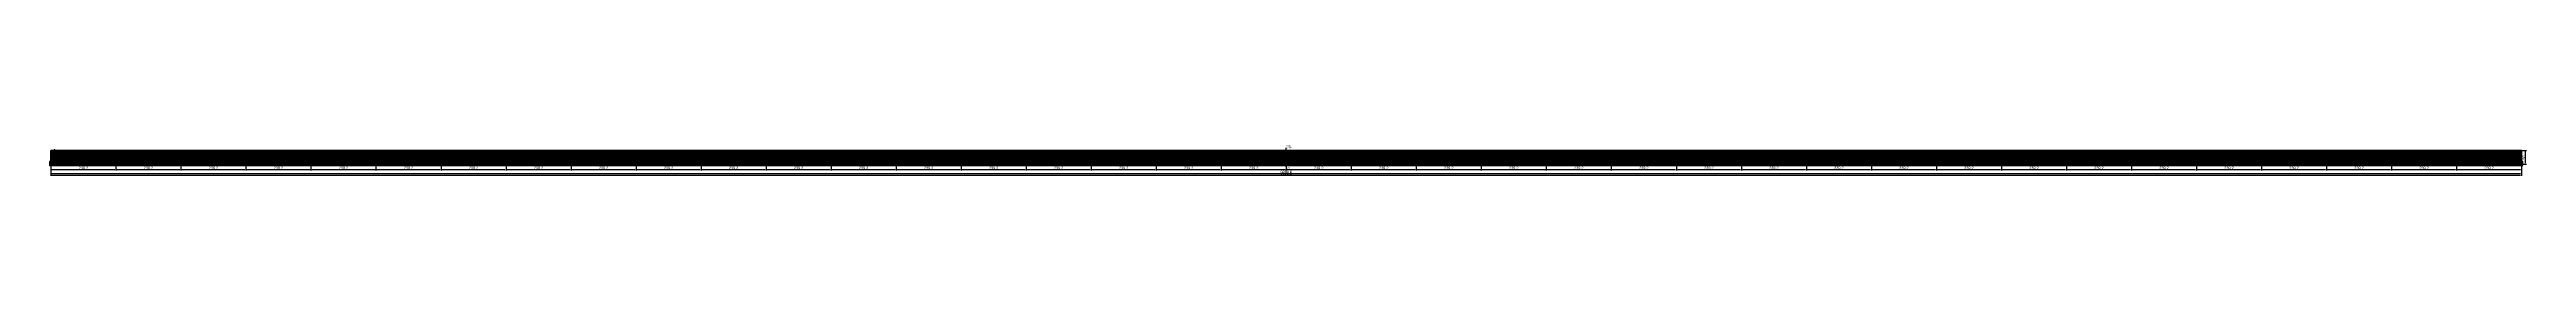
# Model space of a CAD drawing. Header units: metres. Extents: x 12791 to 21903, y 13116 to 13229.
import ezdxf

# ---------------------------------------------------------------- set-up
doc = ezdxf.new("R2010")
doc.units = ezdxf.units.M
for name, color, linetype in [('BARRA DE ANCORAGEM', 251, 'CONTINUOUS'), ('barrote', 251, 'CONTINUOUS'), ('CONCRETO', 251, 'CONTINUOUS'), ('COTA', 241, 'CONTINUOUS'), ('cotas', 4, 'CONTINUOUS'), ('Demarcação 1', 251, 'CONTINUOUS'), ('Demarcação 2', 254, 'CONTINUOUS'), ('Hachura', 251, 'CONTINUOUS'), ('HACHURA MADEIRAS', 1, 'CONTINUOUS'), ('Laje_Perimetro', 7, 'CONTINUOUS'), ('material do compensado', 7, 'CONTINUOUS'), ('NOMENCLATURA', 7, 'CONTINUOUS'), ('Painéis', 200, 'CONTINUOUS'), ('PONTALETE', 7, 'CONTINUOUS'), ('presilha', 1, 'CONTINUOUS'), ('Reaproveitamento', 251, 'CONTINUOUS'), ('SARR_3.5x7', 81, 'CONTINUOUS'), ('SCO-___-LAJ', 2, 'CONTINUOUS'), ('TENSOR', 3, 'CONTINUOUS'), ('texto', 7, 'CONTINUOUS'), ('Texto Qtd Sarr', 242, 'CONTINUOUS')]:
    doc.layers.add(name, color=color, linetype=linetype)
doc.styles.add('STR_STANDARD', font='arial.ttf')
doc.dimstyles.new('EZ DXF', dxfattribs={"dimtxt": 10, "dimasz": 3.5, "dimexe": 3, "dimexo": 1.5, "dimgap": 1, "dimtad": 1, "dimdec": 1, "dimdsep": 46, "dimcen": 2.5, "dimazin": 3, "dimtfac": 1, "dimtmove": 0, "dimatfit": 3})

msp = doc.modelspace()

# ---------------------------------------------------------------- hatches: boundary and pattern name
at = {"layer": 'Hachura'}
h = msp.add_hatch(color=3, dxfattribs=at)
h.dxf.hatch_style = 1
h.paths.add_polyline_path([(12795.5914, 13158.9905), (13034.7914, 13158.9905), (13034.7914, 13208.9905), (12795.5914, 13208.9905)])
h = msp.add_hatch(dxfattribs=at)
h.set_pattern_fill('ANSI31', scale=0.5)
h.paths.add_polyline_path([(12795.5914, 13158.9905), (13034.7914, 13158.9905), (13034.7914, 13208.9905), (12795.5914, 13208.9905)])
h = msp.add_hatch(color=3, dxfattribs=at)
h.dxf.hatch_style = 1
h.paths.add_polyline_path([(12795.5914, 13158.9905), (13034.7914, 13158.9905), (13034.7914, 13208.9905), (12795.5914, 13208.9905)])
h = msp.add_hatch(dxfattribs=at)
h.set_pattern_fill('ANSI31', scale=0.5)
h.paths.add_polyline_path([(12795.5914, 13158.9905), (13034.7914, 13158.9905), (13034.7914, 13208.9905), (12795.5914, 13208.9905)])
h = msp.add_hatch(color=3, dxfattribs=at)
h.dxf.hatch_style = 1
h.paths.add_polyline_path([(13034.7914, 13158.9905), (13273.9914, 13158.9905), (13273.9914, 13208.9905), (13034.7914, 13208.9905)])
h = msp.add_hatch(dxfattribs=at)
h.set_pattern_fill('ANSI31', scale=0.5)
h.paths.add_polyline_path([(13034.7914, 13158.9905), (13273.9914, 13158.9905), (13273.9914, 13208.9905), (13034.7914, 13208.9905)])
h = msp.add_hatch(color=3, dxfattribs=at)
h.dxf.hatch_style = 1
h.paths.add_polyline_path([(13034.7914, 13158.9905), (13273.9914, 13158.9905), (13273.9914, 13208.9905), (13034.7914, 13208.9905)])
h = msp.add_hatch(dxfattribs=at)
h.set_pattern_fill('ANSI31', scale=0.5)
h.paths.add_polyline_path([(13034.7914, 13158.9905), (13273.9914, 13158.9905), (13273.9914, 13208.9905), (13034.7914, 13208.9905)])
h = msp.add_hatch(color=3, dxfattribs=at)
h.dxf.hatch_style = 1
h.paths.add_polyline_path([(13273.9914, 13158.9905), (13513.1914, 13158.9905), (13513.1914, 13208.9905), (13273.9914, 13208.9905)])
h = msp.add_hatch(dxfattribs=at)
h.set_pattern_fill('ANSI31', scale=0.5)
h.paths.add_polyline_path([(13273.9914, 13158.9905), (13513.1914, 13158.9905), (13513.1914, 13208.9905), (13273.9914, 13208.9905)])
h = msp.add_hatch(color=3, dxfattribs=at)
h.dxf.hatch_style = 1
h.paths.add_polyline_path([(13273.9914, 13158.9905), (13513.1914, 13158.9905), (13513.1914, 13208.9905), (13273.9914, 13208.9905)])
h = msp.add_hatch(dxfattribs=at)
h.set_pattern_fill('ANSI31', scale=0.5)
h.paths.add_polyline_path([(13273.9914, 13158.9905), (13513.1914, 13158.9905), (13513.1914, 13208.9905), (13273.9914, 13208.9905)])
h = msp.add_hatch(color=3, dxfattribs=at)
h.dxf.hatch_style = 1
h.paths.add_polyline_path([(13513.1914, 13158.9905), (13752.3914, 13158.9905), (13752.3914, 13208.9905), (13513.1914, 13208.9905)])
h = msp.add_hatch(dxfattribs=at)
h.set_pattern_fill('ANSI31', scale=0.5)
h.paths.add_polyline_path([(13513.1914, 13158.9905), (13752.3914, 13158.9905), (13752.3914, 13208.9905), (13513.1914, 13208.9905)])
h = msp.add_hatch(color=3, dxfattribs=at)
h.dxf.hatch_style = 1
h.paths.add_polyline_path([(13513.1914, 13158.9905), (13752.3914, 13158.9905), (13752.3914, 13208.9905), (13513.1914, 13208.9905)])
h = msp.add_hatch(dxfattribs=at)
h.set_pattern_fill('ANSI31', scale=0.5)
h.paths.add_polyline_path([(13513.1914, 13158.9905), (13752.3914, 13158.9905), (13752.3914, 13208.9905), (13513.1914, 13208.9905)])
h = msp.add_hatch(color=3, dxfattribs=at)
h.dxf.hatch_style = 1
h.paths.add_polyline_path([(13752.3914, 13158.9905), (13991.5914, 13158.9905), (13991.5914, 13208.9905), (13752.3914, 13208.9905)])
h = msp.add_hatch(dxfattribs=at)
h.set_pattern_fill('ANSI31', scale=0.5)
h.paths.add_polyline_path([(13752.3914, 13158.9905), (13991.5914, 13158.9905), (13991.5914, 13208.9905), (13752.3914, 13208.9905)])
h = msp.add_hatch(color=3, dxfattribs=at)
h.dxf.hatch_style = 1
h.paths.add_polyline_path([(13752.3914, 13158.9905), (13991.5914, 13158.9905), (13991.5914, 13208.9905), (13752.3914, 13208.9905)])
h = msp.add_hatch(dxfattribs=at)
h.set_pattern_fill('ANSI31', scale=0.5)
h.paths.add_polyline_path([(13752.3914, 13158.9905), (13991.5914, 13158.9905), (13991.5914, 13208.9905), (13752.3914, 13208.9905)])
h = msp.add_hatch(color=3, dxfattribs=at)
h.dxf.hatch_style = 1
h.paths.add_polyline_path([(13991.5914, 13158.9905), (14230.7914, 13158.9905), (14230.7914, 13208.9905), (13991.5914, 13208.9905)])
h = msp.add_hatch(dxfattribs=at)
h.set_pattern_fill('ANSI31', scale=0.5)
h.paths.add_polyline_path([(13991.5914, 13158.9905), (14230.7914, 13158.9905), (14230.7914, 13208.9905), (13991.5914, 13208.9905)])
h = msp.add_hatch(color=3, dxfattribs=at)
h.dxf.hatch_style = 1
h.paths.add_polyline_path([(13991.5914, 13158.9905), (14230.7914, 13158.9905), (14230.7914, 13208.9905), (13991.5914, 13208.9905)])
h = msp.add_hatch(dxfattribs=at)
h.set_pattern_fill('ANSI31', scale=0.5)
h.paths.add_polyline_path([(13991.5914, 13158.9905), (14230.7914, 13158.9905), (14230.7914, 13208.9905), (13991.5914, 13208.9905)])
h = msp.add_hatch(color=3, dxfattribs=at)
h.dxf.hatch_style = 1
h.paths.add_polyline_path([(14230.7914, 13158.9905), (14469.9914, 13158.9905), (14469.9914, 13208.9905), (14230.7914, 13208.9905)])
h = msp.add_hatch(dxfattribs=at)
h.set_pattern_fill('ANSI31', scale=0.5)
h.paths.add_polyline_path([(14230.7914, 13158.9905), (14469.9914, 13158.9905), (14469.9914, 13208.9905), (14230.7914, 13208.9905)])
h = msp.add_hatch(color=3, dxfattribs=at)
h.dxf.hatch_style = 1
h.paths.add_polyline_path([(14230.7914, 13158.9905), (14469.9914, 13158.9905), (14469.9914, 13208.9905), (14230.7914, 13208.9905)])
h = msp.add_hatch(dxfattribs=at)
h.set_pattern_fill('ANSI31', scale=0.5)
h.paths.add_polyline_path([(14230.7914, 13158.9905), (14469.9914, 13158.9905), (14469.9914, 13208.9905), (14230.7914, 13208.9905)])
h = msp.add_hatch(color=3, dxfattribs=at)
h.dxf.hatch_style = 1
h.paths.add_polyline_path([(14469.9914, 13158.9905), (14709.1914, 13158.9905), (14709.1914, 13208.9905), (14469.9914, 13208.9905)])
h = msp.add_hatch(dxfattribs=at)
h.set_pattern_fill('ANSI31', scale=0.5)
h.paths.add_polyline_path([(14469.9914, 13158.9905), (14709.1914, 13158.9905), (14709.1914, 13208.9905), (14469.9914, 13208.9905)])
h = msp.add_hatch(color=3, dxfattribs=at)
h.dxf.hatch_style = 1
h.paths.add_polyline_path([(14469.9914, 13158.9905), (14709.1914, 13158.9905), (14709.1914, 13208.9905), (14469.9914, 13208.9905)])
h = msp.add_hatch(dxfattribs=at)
h.set_pattern_fill('ANSI31', scale=0.5)
h.paths.add_polyline_path([(14469.9914, 13158.9905), (14709.1914, 13158.9905), (14709.1914, 13208.9905), (14469.9914, 13208.9905)])
h = msp.add_hatch(color=3, dxfattribs=at)
h.dxf.hatch_style = 1
h.paths.add_polyline_path([(14709.1914, 13158.9905), (14948.3914, 13158.9905), (14948.3914, 13208.9905), (14709.1914, 13208.9905)])
h = msp.add_hatch(dxfattribs=at)
h.set_pattern_fill('ANSI31', scale=0.5)
h.paths.add_polyline_path([(14709.1914, 13158.9905), (14948.3914, 13158.9905), (14948.3914, 13208.9905), (14709.1914, 13208.9905)])
h = msp.add_hatch(color=3, dxfattribs=at)
h.dxf.hatch_style = 1
h.paths.add_polyline_path([(14709.1914, 13158.9905), (14948.3914, 13158.9905), (14948.3914, 13208.9905), (14709.1914, 13208.9905)])
h = msp.add_hatch(dxfattribs=at)
h.set_pattern_fill('ANSI31', scale=0.5)
h.paths.add_polyline_path([(14709.1914, 13158.9905), (14948.3914, 13158.9905), (14948.3914, 13208.9905), (14709.1914, 13208.9905)])
h = msp.add_hatch(color=3, dxfattribs=at)
h.dxf.hatch_style = 1
h.paths.add_polyline_path([(14948.3914, 13158.9905), (15187.5914, 13158.9905), (15187.5914, 13208.9905), (14948.3914, 13208.9905)])
h = msp.add_hatch(dxfattribs=at)
h.set_pattern_fill('ANSI31', scale=0.5)
h.paths.add_polyline_path([(14948.3914, 13158.9905), (15187.5914, 13158.9905), (15187.5914, 13208.9905), (14948.3914, 13208.9905)])
h = msp.add_hatch(color=3, dxfattribs=at)
h.dxf.hatch_style = 1
h.paths.add_polyline_path([(14948.3914, 13158.9905), (15187.5914, 13158.9905), (15187.5914, 13208.9905), (14948.3914, 13208.9905)])
h = msp.add_hatch(dxfattribs=at)
h.set_pattern_fill('ANSI31', scale=0.5)
h.paths.add_polyline_path([(14948.3914, 13158.9905), (15187.5914, 13158.9905), (15187.5914, 13208.9905), (14948.3914, 13208.9905)])
h = msp.add_hatch(color=3, dxfattribs=at)
h.dxf.hatch_style = 1
h.paths.add_polyline_path([(15187.5914, 13158.9905), (15426.7914, 13158.9905), (15426.7914, 13208.9905), (15187.5914, 13208.9905)])
h = msp.add_hatch(dxfattribs=at)
h.set_pattern_fill('ANSI31', scale=0.5)
h.paths.add_polyline_path([(15187.5914, 13158.9905), (15426.7914, 13158.9905), (15426.7914, 13208.9905), (15187.5914, 13208.9905)])
h = msp.add_hatch(color=3, dxfattribs=at)
h.dxf.hatch_style = 1
h.paths.add_polyline_path([(15187.5914, 13158.9905), (15426.7914, 13158.9905), (15426.7914, 13208.9905), (15187.5914, 13208.9905)])
h = msp.add_hatch(dxfattribs=at)
h.set_pattern_fill('ANSI31', scale=0.5)
h.paths.add_polyline_path([(15187.5914, 13158.9905), (15426.7914, 13158.9905), (15426.7914, 13208.9905), (15187.5914, 13208.9905)])
h = msp.add_hatch(color=3, dxfattribs=at)
h.dxf.hatch_style = 1
h.paths.add_polyline_path([(15426.7914, 13158.9905), (15665.9914, 13158.9905), (15665.9914, 13208.9905), (15426.7914, 13208.9905)])
h = msp.add_hatch(dxfattribs=at)
h.set_pattern_fill('ANSI31', scale=0.5)
h.paths.add_polyline_path([(15426.7914, 13158.9905), (15665.9914, 13158.9905), (15665.9914, 13208.9905), (15426.7914, 13208.9905)])
h = msp.add_hatch(color=3, dxfattribs=at)
h.dxf.hatch_style = 1
h.paths.add_polyline_path([(15426.7914, 13158.9905), (15665.9914, 13158.9905), (15665.9914, 13208.9905), (15426.7914, 13208.9905)])
h = msp.add_hatch(dxfattribs=at)
h.set_pattern_fill('ANSI31', scale=0.5)
h.paths.add_polyline_path([(15426.7914, 13158.9905), (15665.9914, 13158.9905), (15665.9914, 13208.9905), (15426.7914, 13208.9905)])
h = msp.add_hatch(color=3, dxfattribs=at)
h.dxf.hatch_style = 1
h.paths.add_polyline_path([(15665.9914, 13158.9905), (15905.1914, 13158.9905), (15905.1914, 13208.9905), (15665.9914, 13208.9905)])
h = msp.add_hatch(dxfattribs=at)
h.set_pattern_fill('ANSI31', scale=0.5)
h.paths.add_polyline_path([(15665.9914, 13158.9905), (15905.1914, 13158.9905), (15905.1914, 13208.9905), (15665.9914, 13208.9905)])
h = msp.add_hatch(color=3, dxfattribs=at)
h.dxf.hatch_style = 1
h.paths.add_polyline_path([(15665.9914, 13158.9905), (15905.1914, 13158.9905), (15905.1914, 13208.9905), (15665.9914, 13208.9905)])
h = msp.add_hatch(dxfattribs=at)
h.set_pattern_fill('ANSI31', scale=0.5)
h.paths.add_polyline_path([(15665.9914, 13158.9905), (15905.1914, 13158.9905), (15905.1914, 13208.9905), (15665.9914, 13208.9905)])
h = msp.add_hatch(color=3, dxfattribs=at)
h.dxf.hatch_style = 1
h.paths.add_polyline_path([(15905.1914, 13158.9905), (16144.3914, 13158.9905), (16144.3914, 13208.9905), (15905.1914, 13208.9905)])
h = msp.add_hatch(dxfattribs=at)
h.set_pattern_fill('ANSI31', scale=0.5)
h.paths.add_polyline_path([(15905.1914, 13158.9905), (16144.3914, 13158.9905), (16144.3914, 13208.9905), (15905.1914, 13208.9905)])
h = msp.add_hatch(color=3, dxfattribs=at)
h.dxf.hatch_style = 1
h.paths.add_polyline_path([(15905.1914, 13158.9905), (16144.3914, 13158.9905), (16144.3914, 13208.9905), (15905.1914, 13208.9905)])
h = msp.add_hatch(dxfattribs=at)
h.set_pattern_fill('ANSI31', scale=0.5)
h.paths.add_polyline_path([(15905.1914, 13158.9905), (16144.3914, 13158.9905), (16144.3914, 13208.9905), (15905.1914, 13208.9905)])
h = msp.add_hatch(color=3, dxfattribs=at)
h.dxf.hatch_style = 1
h.paths.add_polyline_path([(16144.3914, 13158.9905), (16383.5914, 13158.9905), (16383.5914, 13208.9905), (16144.3914, 13208.9905)])
h = msp.add_hatch(dxfattribs=at)
h.set_pattern_fill('ANSI31', scale=0.5)
h.paths.add_polyline_path([(16144.3914, 13158.9905), (16383.5914, 13158.9905), (16383.5914, 13208.9905), (16144.3914, 13208.9905)])
h = msp.add_hatch(color=3, dxfattribs=at)
h.dxf.hatch_style = 1
h.paths.add_polyline_path([(16144.3914, 13158.9905), (16383.5914, 13158.9905), (16383.5914, 13208.9905), (16144.3914, 13208.9905)])
h = msp.add_hatch(dxfattribs=at)
h.set_pattern_fill('ANSI31', scale=0.5)
h.paths.add_polyline_path([(16144.3914, 13158.9905), (16383.5914, 13158.9905), (16383.5914, 13208.9905), (16144.3914, 13208.9905)])
h = msp.add_hatch(color=3, dxfattribs=at)
h.dxf.hatch_style = 1
h.paths.add_polyline_path([(16383.5914, 13158.9905), (16622.7914, 13158.9905), (16622.7914, 13208.9905), (16383.5914, 13208.9905)])
h = msp.add_hatch(dxfattribs=at)
h.set_pattern_fill('ANSI31', scale=0.5)
h.paths.add_polyline_path([(16383.5914, 13158.9905), (16622.7914, 13158.9905), (16622.7914, 13208.9905), (16383.5914, 13208.9905)])
h = msp.add_hatch(color=3, dxfattribs=at)
h.dxf.hatch_style = 1
h.paths.add_polyline_path([(16383.5914, 13158.9905), (16622.7914, 13158.9905), (16622.7914, 13208.9905), (16383.5914, 13208.9905)])
h = msp.add_hatch(dxfattribs=at)
h.set_pattern_fill('ANSI31', scale=0.5)
h.paths.add_polyline_path([(16383.5914, 13158.9905), (16622.7914, 13158.9905), (16622.7914, 13208.9905), (16383.5914, 13208.9905)])
h = msp.add_hatch(color=3, dxfattribs=at)
h.dxf.hatch_style = 1
h.paths.add_polyline_path([(16622.7914, 13158.9905), (16861.9914, 13158.9905), (16861.9914, 13208.9905), (16622.7914, 13208.9905)])
h = msp.add_hatch(dxfattribs=at)
h.set_pattern_fill('ANSI31', scale=0.5)
h.paths.add_polyline_path([(16622.7914, 13158.9905), (16861.9914, 13158.9905), (16861.9914, 13208.9905), (16622.7914, 13208.9905)])
h = msp.add_hatch(color=3, dxfattribs=at)
h.dxf.hatch_style = 1
h.paths.add_polyline_path([(16622.7914, 13158.9905), (16861.9914, 13158.9905), (16861.9914, 13208.9905), (16622.7914, 13208.9905)])
h = msp.add_hatch(dxfattribs=at)
h.set_pattern_fill('ANSI31', scale=0.5)
h.paths.add_polyline_path([(16622.7914, 13158.9905), (16861.9914, 13158.9905), (16861.9914, 13208.9905), (16622.7914, 13208.9905)])
h = msp.add_hatch(color=3, dxfattribs=at)
h.dxf.hatch_style = 1
h.paths.add_polyline_path([(16861.9914, 13158.9905), (17101.1914, 13158.9905), (17101.1914, 13208.9905), (16861.9914, 13208.9905)])
h = msp.add_hatch(dxfattribs=at)
h.set_pattern_fill('ANSI31', scale=0.5)
h.paths.add_polyline_path([(16861.9914, 13158.9905), (17101.1914, 13158.9905), (17101.1914, 13208.9905), (16861.9914, 13208.9905)])
h = msp.add_hatch(color=3, dxfattribs=at)
h.dxf.hatch_style = 1
h.paths.add_polyline_path([(16861.9914, 13158.9905), (17101.1914, 13158.9905), (17101.1914, 13208.9905), (16861.9914, 13208.9905)])
h = msp.add_hatch(dxfattribs=at)
h.set_pattern_fill('ANSI31', scale=0.5)
h.paths.add_polyline_path([(16861.9914, 13158.9905), (17101.1914, 13158.9905), (17101.1914, 13208.9905), (16861.9914, 13208.9905)])
h = msp.add_hatch(color=3, dxfattribs=at)
h.dxf.hatch_style = 1
h.paths.add_polyline_path([(17101.1914, 13158.9905), (17340.3914, 13158.9905), (17340.3914, 13208.9905), (17101.1914, 13208.9905)])
h = msp.add_hatch(dxfattribs=at)
h.set_pattern_fill('ANSI31', scale=0.5)
h.paths.add_polyline_path([(17101.1914, 13158.9905), (17340.3914, 13158.9905), (17340.3914, 13208.9905), (17101.1914, 13208.9905)])
h = msp.add_hatch(color=3, dxfattribs=at)
h.dxf.hatch_style = 1
h.paths.add_polyline_path([(17101.1914, 13158.9905), (17340.3914, 13158.9905), (17340.3914, 13208.9905), (17101.1914, 13208.9905)])
h = msp.add_hatch(dxfattribs=at)
h.set_pattern_fill('ANSI31', scale=0.5)
h.paths.add_polyline_path([(17101.1914, 13158.9905), (17340.3914, 13158.9905), (17340.3914, 13208.9905), (17101.1914, 13208.9905)])
h = msp.add_hatch(color=3, dxfattribs=at)
h.dxf.hatch_style = 1
h.paths.add_polyline_path([(17340.3914, 13158.9905), (17579.5914, 13158.9905), (17579.5914, 13208.9905), (17340.3914, 13208.9905)])
h = msp.add_hatch(dxfattribs=at)
h.set_pattern_fill('ANSI31', scale=0.5)
h.paths.add_polyline_path([(17340.3914, 13158.9905), (17579.5914, 13158.9905), (17579.5914, 13208.9905), (17340.3914, 13208.9905)])
h = msp.add_hatch(color=3, dxfattribs=at)
h.dxf.hatch_style = 1
h.paths.add_polyline_path([(17340.3914, 13158.9905), (17579.5914, 13158.9905), (17579.5914, 13208.9905), (17340.3914, 13208.9905)])
h = msp.add_hatch(dxfattribs=at)
h.set_pattern_fill('ANSI31', scale=0.5)
h.paths.add_polyline_path([(17340.3914, 13158.9905), (17579.5914, 13158.9905), (17579.5914, 13208.9905), (17340.3914, 13208.9905)])
h = msp.add_hatch(color=3, dxfattribs=at)
h.dxf.hatch_style = 1
h.paths.add_polyline_path([(17579.5914, 13158.9905), (17818.7914, 13158.9905), (17818.7914, 13208.9905), (17579.5914, 13208.9905)])
h = msp.add_hatch(dxfattribs=at)
h.set_pattern_fill('ANSI31', scale=0.5)
h.paths.add_polyline_path([(17579.5914, 13158.9905), (17818.7914, 13158.9905), (17818.7914, 13208.9905), (17579.5914, 13208.9905)])
h = msp.add_hatch(color=3, dxfattribs=at)
h.dxf.hatch_style = 1
h.paths.add_polyline_path([(17579.5914, 13158.9905), (17818.7914, 13158.9905), (17818.7914, 13208.9905), (17579.5914, 13208.9905)])
h = msp.add_hatch(dxfattribs=at)
h.set_pattern_fill('ANSI31', scale=0.5)
h.paths.add_polyline_path([(17579.5914, 13158.9905), (17818.7914, 13158.9905), (17818.7914, 13208.9905), (17579.5914, 13208.9905)])
h = msp.add_hatch(color=3, dxfattribs=at)
h.dxf.hatch_style = 1
h.paths.add_polyline_path([(17818.7914, 13158.9905), (18057.9914, 13158.9905), (18057.9914, 13208.9905), (17818.7914, 13208.9905)])
h = msp.add_hatch(dxfattribs=at)
h.set_pattern_fill('ANSI31', scale=0.5)
h.paths.add_polyline_path([(17818.7914, 13158.9905), (18057.9914, 13158.9905), (18057.9914, 13208.9905), (17818.7914, 13208.9905)])
h = msp.add_hatch(color=3, dxfattribs=at)
h.dxf.hatch_style = 1
h.paths.add_polyline_path([(17818.7914, 13158.9905), (18057.9914, 13158.9905), (18057.9914, 13208.9905), (17818.7914, 13208.9905)])
h = msp.add_hatch(dxfattribs=at)
h.set_pattern_fill('ANSI31', scale=0.5)
h.paths.add_polyline_path([(17818.7914, 13158.9905), (18057.9914, 13158.9905), (18057.9914, 13208.9905), (17818.7914, 13208.9905)])
h = msp.add_hatch(color=3, dxfattribs=at)
h.dxf.hatch_style = 1
h.paths.add_polyline_path([(18057.9914, 13158.9905), (18297.1914, 13158.9905), (18297.1914, 13208.9905), (18057.9914, 13208.9905)])
h = msp.add_hatch(dxfattribs=at)
h.set_pattern_fill('ANSI31', scale=0.5)
h.paths.add_polyline_path([(18057.9914, 13158.9905), (18297.1914, 13158.9905), (18297.1914, 13208.9905), (18057.9914, 13208.9905)])
h = msp.add_hatch(color=3, dxfattribs=at)
h.dxf.hatch_style = 1
h.paths.add_polyline_path([(18057.9914, 13158.9905), (18297.1914, 13158.9905), (18297.1914, 13208.9905), (18057.9914, 13208.9905)])
h = msp.add_hatch(dxfattribs=at)
h.set_pattern_fill('ANSI31', scale=0.5)
h.paths.add_polyline_path([(18057.9914, 13158.9905), (18297.1914, 13158.9905), (18297.1914, 13208.9905), (18057.9914, 13208.9905)])
h = msp.add_hatch(color=3, dxfattribs=at)
h.dxf.hatch_style = 1
h.paths.add_polyline_path([(18297.1914, 13158.9905), (18536.3914, 13158.9905), (18536.3914, 13208.9905), (18297.1914, 13208.9905)])
h = msp.add_hatch(dxfattribs=at)
h.set_pattern_fill('ANSI31', scale=0.5)
h.paths.add_polyline_path([(18297.1914, 13158.9905), (18536.3914, 13158.9905), (18536.3914, 13208.9905), (18297.1914, 13208.9905)])
h = msp.add_hatch(color=3, dxfattribs=at)
h.dxf.hatch_style = 1
h.paths.add_polyline_path([(18297.1914, 13158.9905), (18536.3914, 13158.9905), (18536.3914, 13208.9905), (18297.1914, 13208.9905)])
h = msp.add_hatch(dxfattribs=at)
h.set_pattern_fill('ANSI31', scale=0.5)
h.paths.add_polyline_path([(18297.1914, 13158.9905), (18536.3914, 13158.9905), (18536.3914, 13208.9905), (18297.1914, 13208.9905)])
h = msp.add_hatch(color=3, dxfattribs=at)
h.dxf.hatch_style = 1
h.paths.add_polyline_path([(18536.3914, 13158.9905), (18775.5914, 13158.9905), (18775.5914, 13208.9905), (18536.3914, 13208.9905)])
h = msp.add_hatch(dxfattribs=at)
h.set_pattern_fill('ANSI31', scale=0.5)
h.paths.add_polyline_path([(18536.3914, 13158.9905), (18775.5914, 13158.9905), (18775.5914, 13208.9905), (18536.3914, 13208.9905)])
h = msp.add_hatch(color=3, dxfattribs=at)
h.dxf.hatch_style = 1
h.paths.add_polyline_path([(18536.3914, 13158.9905), (18775.5914, 13158.9905), (18775.5914, 13208.9905), (18536.3914, 13208.9905)])
h = msp.add_hatch(dxfattribs=at)
h.set_pattern_fill('ANSI31', scale=0.5)
h.paths.add_polyline_path([(18536.3914, 13158.9905), (18775.5914, 13158.9905), (18775.5914, 13208.9905), (18536.3914, 13208.9905)])
h = msp.add_hatch(color=3, dxfattribs=at)
h.dxf.hatch_style = 1
h.paths.add_polyline_path([(18775.5914, 13158.9905), (19014.7914, 13158.9905), (19014.7914, 13208.9905), (18775.5914, 13208.9905)])
h = msp.add_hatch(dxfattribs=at)
h.set_pattern_fill('ANSI31', scale=0.5)
h.paths.add_polyline_path([(18775.5914, 13158.9905), (19014.7914, 13158.9905), (19014.7914, 13208.9905), (18775.5914, 13208.9905)])
h = msp.add_hatch(color=3, dxfattribs=at)
h.dxf.hatch_style = 1
h.paths.add_polyline_path([(18775.5914, 13158.9905), (19014.7914, 13158.9905), (19014.7914, 13208.9905), (18775.5914, 13208.9905)])
h = msp.add_hatch(dxfattribs=at)
h.set_pattern_fill('ANSI31', scale=0.5)
h.paths.add_polyline_path([(18775.5914, 13158.9905), (19014.7914, 13158.9905), (19014.7914, 13208.9905), (18775.5914, 13208.9905)])
h = msp.add_hatch(color=3, dxfattribs=at)
h.dxf.hatch_style = 1
h.paths.add_polyline_path([(19014.7914, 13158.9905), (19253.9914, 13158.9905), (19253.9914, 13208.9905), (19014.7914, 13208.9905)])
h = msp.add_hatch(dxfattribs=at)
h.set_pattern_fill('ANSI31', scale=0.5)
h.paths.add_polyline_path([(19014.7914, 13158.9905), (19253.9914, 13158.9905), (19253.9914, 13208.9905), (19014.7914, 13208.9905)])
h = msp.add_hatch(color=3, dxfattribs=at)
h.dxf.hatch_style = 1
h.paths.add_polyline_path([(19014.7914, 13158.9905), (19253.9914, 13158.9905), (19253.9914, 13208.9905), (19014.7914, 13208.9905)])
h = msp.add_hatch(dxfattribs=at)
h.set_pattern_fill('ANSI31', scale=0.5)
h.paths.add_polyline_path([(19014.7914, 13158.9905), (19253.9914, 13158.9905), (19253.9914, 13208.9905), (19014.7914, 13208.9905)])
h = msp.add_hatch(color=3, dxfattribs=at)
h.dxf.hatch_style = 1
h.paths.add_polyline_path([(19253.9914, 13158.9905), (19493.1914, 13158.9905), (19493.1914, 13208.9905), (19253.9914, 13208.9905)])
h = msp.add_hatch(dxfattribs=at)
h.set_pattern_fill('ANSI31', scale=0.5)
h.paths.add_polyline_path([(19253.9914, 13158.9905), (19493.1914, 13158.9905), (19493.1914, 13208.9905), (19253.9914, 13208.9905)])
h = msp.add_hatch(color=3, dxfattribs=at)
h.dxf.hatch_style = 1
h.paths.add_polyline_path([(19253.9914, 13158.9905), (19493.1914, 13158.9905), (19493.1914, 13208.9905), (19253.9914, 13208.9905)])
h = msp.add_hatch(dxfattribs=at)
h.set_pattern_fill('ANSI31', scale=0.5)
h.paths.add_polyline_path([(19253.9914, 13158.9905), (19493.1914, 13158.9905), (19493.1914, 13208.9905), (19253.9914, 13208.9905)])
h = msp.add_hatch(color=3, dxfattribs=at)
h.dxf.hatch_style = 1
h.paths.add_polyline_path([(19493.1914, 13158.9905), (19732.3914, 13158.9905), (19732.3914, 13208.9905), (19493.1914, 13208.9905)])
h = msp.add_hatch(dxfattribs=at)
h.set_pattern_fill('ANSI31', scale=0.5)
h.paths.add_polyline_path([(19493.1914, 13158.9905), (19732.3914, 13158.9905), (19732.3914, 13208.9905), (19493.1914, 13208.9905)])
h = msp.add_hatch(color=3, dxfattribs=at)
h.dxf.hatch_style = 1
h.paths.add_polyline_path([(19493.1914, 13158.9905), (19732.3914, 13158.9905), (19732.3914, 13208.9905), (19493.1914, 13208.9905)])
h = msp.add_hatch(dxfattribs=at)
h.set_pattern_fill('ANSI31', scale=0.5)
h.paths.add_polyline_path([(19493.1914, 13158.9905), (19732.3914, 13158.9905), (19732.3914, 13208.9905), (19493.1914, 13208.9905)])
h = msp.add_hatch(color=3, dxfattribs=at)
h.dxf.hatch_style = 1
h.paths.add_polyline_path([(19732.3914, 13158.9905), (19971.5914, 13158.9905), (19971.5914, 13208.9905), (19732.3914, 13208.9905)])
h = msp.add_hatch(dxfattribs=at)
h.set_pattern_fill('ANSI31', scale=0.5)
h.paths.add_polyline_path([(19732.3914, 13158.9905), (19971.5914, 13158.9905), (19971.5914, 13208.9905), (19732.3914, 13208.9905)])
h = msp.add_hatch(color=3, dxfattribs=at)
h.dxf.hatch_style = 1
h.paths.add_polyline_path([(19732.3914, 13158.9905), (19971.5914, 13158.9905), (19971.5914, 13208.9905), (19732.3914, 13208.9905)])
h = msp.add_hatch(dxfattribs=at)
h.set_pattern_fill('ANSI31', scale=0.5)
h.paths.add_polyline_path([(19732.3914, 13158.9905), (19971.5914, 13158.9905), (19971.5914, 13208.9905), (19732.3914, 13208.9905)])
h = msp.add_hatch(color=3, dxfattribs=at)
h.dxf.hatch_style = 1
h.paths.add_polyline_path([(19971.5914, 13158.9905), (20210.7914, 13158.9905), (20210.7914, 13208.9905), (19971.5914, 13208.9905)])
h = msp.add_hatch(dxfattribs=at)
h.set_pattern_fill('ANSI31', scale=0.5)
h.paths.add_polyline_path([(19971.5914, 13158.9905), (20210.7914, 13158.9905), (20210.7914, 13208.9905), (19971.5914, 13208.9905)])
h = msp.add_hatch(color=3, dxfattribs=at)
h.dxf.hatch_style = 1
h.paths.add_polyline_path([(19971.5914, 13158.9905), (20210.7914, 13158.9905), (20210.7914, 13208.9905), (19971.5914, 13208.9905)])
h = msp.add_hatch(dxfattribs=at)
h.set_pattern_fill('ANSI31', scale=0.5)
h.paths.add_polyline_path([(19971.5914, 13158.9905), (20210.7914, 13158.9905), (20210.7914, 13208.9905), (19971.5914, 13208.9905)])
h = msp.add_hatch(color=3, dxfattribs=at)
h.dxf.hatch_style = 1
h.paths.add_polyline_path([(20210.7914, 13158.9905), (20449.9914, 13158.9905), (20449.9914, 13208.9905), (20210.7914, 13208.9905)])
h = msp.add_hatch(dxfattribs=at)
h.set_pattern_fill('ANSI31', scale=0.5)
h.paths.add_polyline_path([(20210.7914, 13158.9905), (20449.9914, 13158.9905), (20449.9914, 13208.9905), (20210.7914, 13208.9905)])
h = msp.add_hatch(color=3, dxfattribs=at)
h.dxf.hatch_style = 1
h.paths.add_polyline_path([(20210.7914, 13158.9905), (20449.9914, 13158.9905), (20449.9914, 13208.9905), (20210.7914, 13208.9905)])
h = msp.add_hatch(dxfattribs=at)
h.set_pattern_fill('ANSI31', scale=0.5)
h.paths.add_polyline_path([(20210.7914, 13158.9905), (20449.9914, 13158.9905), (20449.9914, 13208.9905), (20210.7914, 13208.9905)])
h = msp.add_hatch(color=3, dxfattribs=at)
h.dxf.hatch_style = 1
h.paths.add_polyline_path([(20449.9914, 13158.9905), (20689.1914, 13158.9905), (20689.1914, 13208.9905), (20449.9914, 13208.9905)])
h = msp.add_hatch(dxfattribs=at)
h.set_pattern_fill('ANSI31', scale=0.5)
h.paths.add_polyline_path([(20449.9914, 13158.9905), (20689.1914, 13158.9905), (20689.1914, 13208.9905), (20449.9914, 13208.9905)])
h = msp.add_hatch(color=3, dxfattribs=at)
h.dxf.hatch_style = 1
h.paths.add_polyline_path([(20449.9914, 13158.9905), (20689.1914, 13158.9905), (20689.1914, 13208.9905), (20449.9914, 13208.9905)])
h = msp.add_hatch(dxfattribs=at)
h.set_pattern_fill('ANSI31', scale=0.5)
h.paths.add_polyline_path([(20449.9914, 13158.9905), (20689.1914, 13158.9905), (20689.1914, 13208.9905), (20449.9914, 13208.9905)])
h = msp.add_hatch(color=3, dxfattribs=at)
h.dxf.hatch_style = 1
h.paths.add_polyline_path([(20689.1914, 13158.9905), (20928.3914, 13158.9905), (20928.3914, 13208.9905), (20689.1914, 13208.9905)])
h = msp.add_hatch(dxfattribs=at)
h.set_pattern_fill('ANSI31', scale=0.5)
h.paths.add_polyline_path([(20689.1914, 13158.9905), (20928.3914, 13158.9905), (20928.3914, 13208.9905), (20689.1914, 13208.9905)])
h = msp.add_hatch(color=3, dxfattribs=at)
h.dxf.hatch_style = 1
h.paths.add_polyline_path([(20689.1914, 13158.9905), (20928.3914, 13158.9905), (20928.3914, 13208.9905), (20689.1914, 13208.9905)])
h = msp.add_hatch(dxfattribs=at)
h.set_pattern_fill('ANSI31', scale=0.5)
h.paths.add_polyline_path([(20689.1914, 13158.9905), (20928.3914, 13158.9905), (20928.3914, 13208.9905), (20689.1914, 13208.9905)])
h = msp.add_hatch(color=3, dxfattribs=at)
h.dxf.hatch_style = 1
h.paths.add_polyline_path([(20928.3914, 13158.9905), (21167.5914, 13158.9905), (21167.5914, 13208.9905), (20928.3914, 13208.9905)])
h = msp.add_hatch(dxfattribs=at)
h.set_pattern_fill('ANSI31', scale=0.5)
h.paths.add_polyline_path([(20928.3914, 13158.9905), (21167.5914, 13158.9905), (21167.5914, 13208.9905), (20928.3914, 13208.9905)])
h = msp.add_hatch(color=3, dxfattribs=at)
h.dxf.hatch_style = 1
h.paths.add_polyline_path([(20928.3914, 13158.9905), (21167.5914, 13158.9905), (21167.5914, 13208.9905), (20928.3914, 13208.9905)])
h = msp.add_hatch(dxfattribs=at)
h.set_pattern_fill('ANSI31', scale=0.5)
h.paths.add_polyline_path([(20928.3914, 13158.9905), (21167.5914, 13158.9905), (21167.5914, 13208.9905), (20928.3914, 13208.9905)])
h = msp.add_hatch(color=3, dxfattribs=at)
h.dxf.hatch_style = 1
h.paths.add_polyline_path([(21167.5914, 13158.9905), (21406.7914, 13158.9905), (21406.7914, 13208.9905), (21167.5914, 13208.9905)])
h = msp.add_hatch(dxfattribs=at)
h.set_pattern_fill('ANSI31', scale=0.5)
h.paths.add_polyline_path([(21167.5914, 13158.9905), (21406.7914, 13158.9905), (21406.7914, 13208.9905), (21167.5914, 13208.9905)])
h = msp.add_hatch(color=3, dxfattribs=at)
h.dxf.hatch_style = 1
h.paths.add_polyline_path([(21167.5914, 13158.9905), (21406.7914, 13158.9905), (21406.7914, 13208.9905), (21167.5914, 13208.9905)])
h = msp.add_hatch(dxfattribs=at)
h.set_pattern_fill('ANSI31', scale=0.5)
h.paths.add_polyline_path([(21167.5914, 13158.9905), (21406.7914, 13158.9905), (21406.7914, 13208.9905), (21167.5914, 13208.9905)])
h = msp.add_hatch(color=3, dxfattribs=at)
h.dxf.hatch_style = 1
h.paths.add_polyline_path([(21406.7914, 13158.9905), (21645.9914, 13158.9905), (21645.9914, 13208.9905), (21406.7914, 13208.9905)])
h = msp.add_hatch(dxfattribs=at)
h.set_pattern_fill('ANSI31', scale=0.5)
h.paths.add_polyline_path([(21406.7914, 13158.9905), (21645.9914, 13158.9905), (21645.9914, 13208.9905), (21406.7914, 13208.9905)])
h = msp.add_hatch(color=3, dxfattribs=at)
h.dxf.hatch_style = 1
h.paths.add_polyline_path([(21406.7914, 13158.9905), (21645.9914, 13158.9905), (21645.9914, 13208.9905), (21406.7914, 13208.9905)])
h = msp.add_hatch(dxfattribs=at)
h.set_pattern_fill('ANSI31', scale=0.5)
h.paths.add_polyline_path([(21406.7914, 13158.9905), (21645.9914, 13158.9905), (21645.9914, 13208.9905), (21406.7914, 13208.9905)])
h = msp.add_hatch(color=3, dxfattribs=at)
h.dxf.hatch_style = 1
h.paths.add_polyline_path([(21645.9914, 13158.9905), (21885.1914, 13158.9905), (21885.1914, 13208.9905), (21645.9914, 13208.9905)])
h = msp.add_hatch(dxfattribs=at)
h.set_pattern_fill('ANSI31', scale=0.5)
h.paths.add_polyline_path([(21645.9914, 13158.9905), (21885.1914, 13158.9905), (21885.1914, 13208.9905), (21645.9914, 13208.9905)])
h = msp.add_hatch(color=3, dxfattribs=at)
h.dxf.hatch_style = 1
h.paths.add_polyline_path([(21645.9914, 13158.9905), (21885.1914, 13158.9905), (21885.1914, 13208.9905), (21645.9914, 13208.9905)])
h = msp.add_hatch(dxfattribs=at)
h.set_pattern_fill('ANSI31', scale=0.5)
h.paths.add_polyline_path([(21645.9914, 13158.9905), (21885.1914, 13158.9905), (21885.1914, 13208.9905), (21645.9914, 13208.9905)])
at = {"layer": 'HACHURA MADEIRAS'}
h = msp.add_hatch(dxfattribs=at)
h.set_pattern_fill('ANSI31', scale=2)
h.paths.add_polyline_path([(12797.5914, 13160.9905), (12807.5914, 13160.9905), (12807.5914, 13170.9905), (12797.5914, 13170.9905)])
h = msp.add_hatch(dxfattribs=at)
h.set_pattern_fill('ANSI31', scale=2)
h.paths.add_polyline_path([(12797.5914, 13160.9905), (12807.5914, 13160.9905), (12807.5914, 13170.9905), (12797.5914, 13170.9905)])
at = {"layer": 'material do compensado'}
h = msp.add_hatch(dxfattribs=at)
h.set_pattern_fill('ANSI37', scale=2)
h.paths.add_polyline_path([(12808.5914, 13160.9905), (12817.5914, 13160.9905), (12817.5914, 13168.9905), (12808.5914, 13168.9905)])
h = msp.add_hatch(dxfattribs=at)
h.set_pattern_fill('ANSI37', scale=2)
h.paths.add_polyline_path([(12808.5914, 13160.9905), (12817.5914, 13160.9905), (12817.5914, 13168.9905), (12808.5914, 13168.9905)])
at = {"layer": 'Reaproveitamento'}
h = msp.add_hatch(dxfattribs=at)
h.set_pattern_fill('SOLID')
h.paths.add_polyline_path([(17340.3914, 13188.9905), (17350.3914, 13188.9905), (17350.3914, 13198.9905), (17340.3914, 13198.9905)])
h = msp.add_hatch(dxfattribs=at)
h.set_pattern_fill('SOLID')
h.paths.add_polyline_path([(17340.3914, 13188.9905), (17350.3914, 13188.9905), (17350.3914, 13198.9905), (17340.3914, 13198.9905)])

# ---------------------------------------------------------------- linework, layer by layer
at = {"layer": 'BARRA DE ANCORAGEM'}
msp.add_line((12800.5914, 13203.9905), (12810.5914, 13213.9905), dxfattribs=at)
msp.add_line((12800.5914, 13203.9905), (12810.5914, 13213.9905), dxfattribs=at)
at = {"layer": 'barrote'}
msp.add_line((12800.5914, 13171.4905), (21880.1914, 13171.4905), dxfattribs=at)
msp.add_line((12800.5914, 13171.4905), (21880.1914, 13171.4905), dxfattribs=at)
at = {"layer": 'CONCRETO'}
msp.add_solid([(17337.3914, 13160.9905), (17343.3914, 13160.9905), (17337.3914, 13156.9905), (17343.3914, 13156.9905)], dxfattribs=at)
msp.add_solid([(17337.3914, 13160.9905), (17343.3914, 13160.9905), (17337.3914, 13156.9905), (17343.3914, 13156.9905)], dxfattribs=at)
at = {"layer": 'Demarcação 1'}
msp.add_line((12795.5914, 13183.9905), (21885.1914, 13183.9905), dxfattribs=at)
msp.add_line((12795.5914, 13183.9905), (21885.1914, 13183.9905), dxfattribs=at)
at = {"layer": 'Demarcação 2'}
msp.add_line((15067.9914, 13158.9905), (15067.9914, 13208.9905), dxfattribs=at)
msp.add_line((15067.9914, 13158.9905), (15067.9914, 13208.9905), dxfattribs=at)
at = {"layer": 'Laje_Perimetro'}
msp.add_lwpolyline([(12790.5914, 13153.9905), (21890.1914, 13153.9905), (21890.1914, 13168.9905), (12790.5914, 13168.9905)], close=True, dxfattribs=at)
msp.add_lwpolyline([(12790.5914, 13153.9905), (21890.1914, 13153.9905), (21890.1914, 13168.9905), (12790.5914, 13168.9905)], close=True, dxfattribs=at)
at = {"layer": 'Painéis'}
for points in [[(12795.5914, 13158.9905), (12795.5914, 13208.9905)], [(12795.5914, 13158.9905), (13034.7914, 13158.9905), (13034.7914, 13208.9905), (12795.5914, 13208.9905)], [(12795.5914, 13208.9905), (21885.1914, 13208.9905)], [(12795.5914, 13158.9905), (12795.5914, 13208.9905)], [(12795.5914, 13158.9905), (13034.7914, 13158.9905), (13034.7914, 13208.9905), (12795.5914, 13208.9905)], [(12795.5914, 13208.9905), (21885.1914, 13208.9905)], [(12795.5914, 13158.9905), (21885.1914, 13158.9905)], [(12795.5914, 13158.9905), (21885.1914, 13158.9905)], [(13034.7914, 13158.9905), (13034.7914, 13208.9905)], [(13034.7914, 13158.9905), (13273.9914, 13158.9905), (13273.9914, 13208.9905), (13034.7914, 13208.9905)], [(13034.7914, 13158.9905), (13034.7914, 13208.9905)], [(13034.7914, 13158.9905), (13273.9914, 13158.9905), (13273.9914, 13208.9905), (13034.7914, 13208.9905)], [(13273.9914, 13158.9905), (13273.9914, 13208.9905)], [(13273.9914, 13158.9905), (13513.1914, 13158.9905), (13513.1914, 13208.9905), (13273.9914, 13208.9905)], [(13273.9914, 13158.9905), (13273.9914, 13208.9905)], [(13273.9914, 13158.9905), (13513.1914, 13158.9905), (13513.1914, 13208.9905), (13273.9914, 13208.9905)], [(13513.1914, 13158.9905), (13513.1914, 13208.9905)], [(13513.1914, 13158.9905), (13752.3914, 13158.9905), (13752.3914, 13208.9905), (13513.1914, 13208.9905)], [(13513.1914, 13158.9905), (13513.1914, 13208.9905)], [(13513.1914, 13158.9905), (13752.3914, 13158.9905), (13752.3914, 13208.9905), (13513.1914, 13208.9905)], [(13752.3914, 13158.9905), (13752.3914, 13208.9905)], [(13752.3914, 13158.9905), (13991.5914, 13158.9905), (13991.5914, 13208.9905), (13752.3914, 13208.9905)], [(13752.3914, 13158.9905), (13752.3914, 13208.9905)], [(13752.3914, 13158.9905), (13991.5914, 13158.9905), (13991.5914, 13208.9905), (13752.3914, 13208.9905)], [(13991.5914, 13158.9905), (13991.5914, 13208.9905)], [(13991.5914, 13158.9905), (14230.7914, 13158.9905), (14230.7914, 13208.9905), (13991.5914, 13208.9905)], [(13991.5914, 13158.9905), (13991.5914, 13208.9905)], [(13991.5914, 13158.9905), (14230.7914, 13158.9905), (14230.7914, 13208.9905), (13991.5914, 13208.9905)], [(14230.7914, 13158.9905), (14230.7914, 13208.9905)], [(14230.7914, 13158.9905), (14469.9914, 13158.9905), (14469.9914, 13208.9905), (14230.7914, 13208.9905)], [(14230.7914, 13158.9905), (14230.7914, 13208.9905)], [(14230.7914, 13158.9905), (14469.9914, 13158.9905), (14469.9914, 13208.9905), (14230.7914, 13208.9905)], [(14469.9914, 13158.9905), (14469.9914, 13208.9905)], [(14469.9914, 13158.9905), (14709.1914, 13158.9905), (14709.1914, 13208.9905), (14469.9914, 13208.9905)], [(14469.9914, 13158.9905), (14469.9914, 13208.9905)], [(14469.9914, 13158.9905), (14709.1914, 13158.9905), (14709.1914, 13208.9905), (14469.9914, 13208.9905)], [(14709.1914, 13158.9905), (14709.1914, 13208.9905)], [(14709.1914, 13158.9905), (14948.3914, 13158.9905), (14948.3914, 13208.9905), (14709.1914, 13208.9905)], [(14709.1914, 13158.9905), (14709.1914, 13208.9905)], [(14709.1914, 13158.9905), (14948.3914, 13158.9905), (14948.3914, 13208.9905), (14709.1914, 13208.9905)], [(14948.3914, 13158.9905), (14948.3914, 13208.9905)], [(14948.3914, 13158.9905), (15187.5914, 13158.9905), (15187.5914, 13208.9905), (14948.3914, 13208.9905)], [(14948.3914, 13158.9905), (14948.3914, 13208.9905)], [(14948.3914, 13158.9905), (15187.5914, 13158.9905), (15187.5914, 13208.9905), (14948.3914, 13208.9905)], [(15187.5914, 13158.9905), (15187.5914, 13208.9905)], [(15187.5914, 13158.9905), (15426.7914, 13158.9905), (15426.7914, 13208.9905), (15187.5914, 13208.9905)], [(15187.5914, 13158.9905), (15187.5914, 13208.9905)], [(15187.5914, 13158.9905), (15426.7914, 13158.9905), (15426.7914, 13208.9905), (15187.5914, 13208.9905)], [(15426.7914, 13158.9905), (15426.7914, 13208.9905)], [(15426.7914, 13158.9905), (15665.9914, 13158.9905), (15665.9914, 13208.9905), (15426.7914, 13208.9905)], [(15426.7914, 13158.9905), (15426.7914, 13208.9905)], [(15426.7914, 13158.9905), (15665.9914, 13158.9905), (15665.9914, 13208.9905), (15426.7914, 13208.9905)], [(15665.9914, 13158.9905), (15665.9914, 13208.9905)], [(15665.9914, 13158.9905), (15905.1914, 13158.9905), (15905.1914, 13208.9905), (15665.9914, 13208.9905)], [(15665.9914, 13158.9905), (15665.9914, 13208.9905)], [(15665.9914, 13158.9905), (15905.1914, 13158.9905), (15905.1914, 13208.9905), (15665.9914, 13208.9905)], [(15905.1914, 13158.9905), (15905.1914, 13208.9905)], [(15905.1914, 13158.9905), (16144.3914, 13158.9905), (16144.3914, 13208.9905), (15905.1914, 13208.9905)], [(15905.1914, 13158.9905), (15905.1914, 13208.9905)], [(15905.1914, 13158.9905), (16144.3914, 13158.9905), (16144.3914, 13208.9905), (15905.1914, 13208.9905)], [(16144.3914, 13158.9905), (16144.3914, 13208.9905)], [(16144.3914, 13158.9905), (16383.5914, 13158.9905), (16383.5914, 13208.9905), (16144.3914, 13208.9905)], [(16144.3914, 13158.9905), (16144.3914, 13208.9905)], [(16144.3914, 13158.9905), (16383.5914, 13158.9905), (16383.5914, 13208.9905), (16144.3914, 13208.9905)], [(16383.5914, 13158.9905), (16383.5914, 13208.9905)], [(16383.5914, 13158.9905), (16622.7914, 13158.9905), (16622.7914, 13208.9905), (16383.5914, 13208.9905)], [(16383.5914, 13158.9905), (16383.5914, 13208.9905)], [(16383.5914, 13158.9905), (16622.7914, 13158.9905), (16622.7914, 13208.9905), (16383.5914, 13208.9905)], [(16622.7914, 13158.9905), (16622.7914, 13208.9905)], [(16622.7914, 13158.9905), (16861.9914, 13158.9905), (16861.9914, 13208.9905), (16622.7914, 13208.9905)], [(16622.7914, 13158.9905), (16622.7914, 13208.9905)], [(16622.7914, 13158.9905), (16861.9914, 13158.9905), (16861.9914, 13208.9905), (16622.7914, 13208.9905)], [(16861.9914, 13158.9905), (16861.9914, 13208.9905)], [(16861.9914, 13158.9905), (17101.1914, 13158.9905), (17101.1914, 13208.9905), (16861.9914, 13208.9905)], [(16861.9914, 13158.9905), (16861.9914, 13208.9905)], [(16861.9914, 13158.9905), (17101.1914, 13158.9905), (17101.1914, 13208.9905), (16861.9914, 13208.9905)], [(17101.1914, 13158.9905), (17101.1914, 13208.9905)], [(17101.1914, 13158.9905), (17340.3914, 13158.9905), (17340.3914, 13208.9905), (17101.1914, 13208.9905)], [(17101.1914, 13158.9905), (17101.1914, 13208.9905)], [(17101.1914, 13158.9905), (17340.3914, 13158.9905), (17340.3914, 13208.9905), (17101.1914, 13208.9905)], [(17340.3914, 13158.9905), (17340.3914, 13208.9905)], [(17340.3914, 13158.9905), (17579.5914, 13158.9905), (17579.5914, 13208.9905), (17340.3914, 13208.9905)], [(17340.3914, 13158.9905), (17340.3914, 13208.9905)], [(17340.3914, 13158.9905), (17579.5914, 13158.9905), (17579.5914, 13208.9905), (17340.3914, 13208.9905)], [(17579.5914, 13158.9905), (17579.5914, 13208.9905)], [(17579.5914, 13158.9905), (17818.7914, 13158.9905), (17818.7914, 13208.9905), (17579.5914, 13208.9905)], [(17579.5914, 13158.9905), (17579.5914, 13208.9905)], [(17579.5914, 13158.9905), (17818.7914, 13158.9905), (17818.7914, 13208.9905), (17579.5914, 13208.9905)], [(17818.7914, 13158.9905), (17818.7914, 13208.9905)], [(17818.7914, 13158.9905), (18057.9914, 13158.9905), (18057.9914, 13208.9905), (17818.7914, 13208.9905)], [(17818.7914, 13158.9905), (17818.7914, 13208.9905)], [(17818.7914, 13158.9905), (18057.9914, 13158.9905), (18057.9914, 13208.9905), (17818.7914, 13208.9905)], [(18057.9914, 13158.9905), (18057.9914, 13208.9905)], [(18057.9914, 13158.9905), (18297.1914, 13158.9905), (18297.1914, 13208.9905), (18057.9914, 13208.9905)], [(18057.9914, 13158.9905), (18057.9914, 13208.9905)], [(18057.9914, 13158.9905), (18297.1914, 13158.9905), (18297.1914, 13208.9905), (18057.9914, 13208.9905)], [(18297.1914, 13158.9905), (18297.1914, 13208.9905)], [(18297.1914, 13158.9905), (18536.3914, 13158.9905), (18536.3914, 13208.9905), (18297.1914, 13208.9905)], [(18297.1914, 13158.9905), (18297.1914, 13208.9905)], [(18297.1914, 13158.9905), (18536.3914, 13158.9905), (18536.3914, 13208.9905), (18297.1914, 13208.9905)], [(18536.3914, 13158.9905), (18536.3914, 13208.9905)], [(18536.3914, 13158.9905), (18775.5914, 13158.9905), (18775.5914, 13208.9905), (18536.3914, 13208.9905)], [(18536.3914, 13158.9905), (18536.3914, 13208.9905)], [(18536.3914, 13158.9905), (18775.5914, 13158.9905), (18775.5914, 13208.9905), (18536.3914, 13208.9905)], [(18775.5914, 13158.9905), (18775.5914, 13208.9905)], [(18775.5914, 13158.9905), (19014.7914, 13158.9905), (19014.7914, 13208.9905), (18775.5914, 13208.9905)], [(18775.5914, 13158.9905), (18775.5914, 13208.9905)], [(18775.5914, 13158.9905), (19014.7914, 13158.9905), (19014.7914, 13208.9905), (18775.5914, 13208.9905)], [(19014.7914, 13158.9905), (19014.7914, 13208.9905)], [(19014.7914, 13158.9905), (19253.9914, 13158.9905), (19253.9914, 13208.9905), (19014.7914, 13208.9905)], [(19014.7914, 13158.9905), (19014.7914, 13208.9905)], [(19014.7914, 13158.9905), (19253.9914, 13158.9905), (19253.9914, 13208.9905), (19014.7914, 13208.9905)], [(19253.9914, 13158.9905), (19253.9914, 13208.9905)], [(19253.9914, 13158.9905), (19493.1914, 13158.9905), (19493.1914, 13208.9905), (19253.9914, 13208.9905)], [(19253.9914, 13158.9905), (19253.9914, 13208.9905)], [(19253.9914, 13158.9905), (19493.1914, 13158.9905), (19493.1914, 13208.9905), (19253.9914, 13208.9905)], [(19493.1914, 13158.9905), (19493.1914, 13208.9905)], [(19493.1914, 13158.9905), (19732.3914, 13158.9905), (19732.3914, 13208.9905), (19493.1914, 13208.9905)], [(19493.1914, 13158.9905), (19493.1914, 13208.9905)], [(19493.1914, 13158.9905), (19732.3914, 13158.9905), (19732.3914, 13208.9905), (19493.1914, 13208.9905)], [(19732.3914, 13158.9905), (19732.3914, 13208.9905)], [(19732.3914, 13158.9905), (19971.5914, 13158.9905), (19971.5914, 13208.9905), (19732.3914, 13208.9905)], [(19732.3914, 13158.9905), (19732.3914, 13208.9905)], [(19732.3914, 13158.9905), (19971.5914, 13158.9905), (19971.5914, 13208.9905), (19732.3914, 13208.9905)], [(19971.5914, 13158.9905), (19971.5914, 13208.9905)], [(19971.5914, 13158.9905), (20210.7914, 13158.9905), (20210.7914, 13208.9905), (19971.5914, 13208.9905)], [(19971.5914, 13158.9905), (19971.5914, 13208.9905)], [(19971.5914, 13158.9905), (20210.7914, 13158.9905), (20210.7914, 13208.9905), (19971.5914, 13208.9905)], [(20210.7914, 13158.9905), (20210.7914, 13208.9905)], [(20210.7914, 13158.9905), (20449.9914, 13158.9905), (20449.9914, 13208.9905), (20210.7914, 13208.9905)], [(20210.7914, 13158.9905), (20210.7914, 13208.9905)], [(20210.7914, 13158.9905), (20449.9914, 13158.9905), (20449.9914, 13208.9905), (20210.7914, 13208.9905)], [(20449.9914, 13158.9905), (20449.9914, 13208.9905)], [(20449.9914, 13158.9905), (20689.1914, 13158.9905), (20689.1914, 13208.9905), (20449.9914, 13208.9905)], [(20449.9914, 13158.9905), (20449.9914, 13208.9905)], [(20449.9914, 13158.9905), (20689.1914, 13158.9905), (20689.1914, 13208.9905), (20449.9914, 13208.9905)], [(20689.1914, 13158.9905), (20689.1914, 13208.9905)], [(20689.1914, 13158.9905), (20928.3914, 13158.9905), (20928.3914, 13208.9905), (20689.1914, 13208.9905)], [(20689.1914, 13158.9905), (20689.1914, 13208.9905)], [(20689.1914, 13158.9905), (20928.3914, 13158.9905), (20928.3914, 13208.9905), (20689.1914, 13208.9905)], [(20928.3914, 13158.9905), (20928.3914, 13208.9905)], [(20928.3914, 13158.9905), (21167.5914, 13158.9905), (21167.5914, 13208.9905), (20928.3914, 13208.9905)], [(20928.3914, 13158.9905), (20928.3914, 13208.9905)], [(20928.3914, 13158.9905), (21167.5914, 13158.9905), (21167.5914, 13208.9905), (20928.3914, 13208.9905)], [(21167.5914, 13158.9905), (21167.5914, 13208.9905)], [(21167.5914, 13158.9905), (21406.7914, 13158.9905), (21406.7914, 13208.9905), (21167.5914, 13208.9905)], [(21167.5914, 13158.9905), (21167.5914, 13208.9905)], [(21167.5914, 13158.9905), (21406.7914, 13158.9905), (21406.7914, 13208.9905), (21167.5914, 13208.9905)], [(21406.7914, 13158.9905), (21406.7914, 13208.9905)], [(21406.7914, 13158.9905), (21645.9914, 13158.9905), (21645.9914, 13208.9905), (21406.7914, 13208.9905)], [(21406.7914, 13158.9905), (21406.7914, 13208.9905)], [(21406.7914, 13158.9905), (21645.9914, 13158.9905), (21645.9914, 13208.9905), (21406.7914, 13208.9905)], [(21645.9914, 13158.9905), (21645.9914, 13208.9905)], [(21645.9914, 13158.9905), (21885.1914, 13158.9905), (21885.1914, 13208.9905), (21645.9914, 13208.9905)], [(21645.9914, 13158.9905), (21645.9914, 13208.9905)], [(21645.9914, 13158.9905), (21885.1914, 13158.9905), (21885.1914, 13208.9905), (21645.9914, 13208.9905)], [(21885.1914, 13158.9905), (21885.1914, 13208.9905)], [(21885.1914, 13158.9905), (21885.1914, 13208.9905)]]:
    msp.add_lwpolyline(points, close=True, dxfattribs=at)
msp.add_arc((17340.3914, 13196.4905), 6, 0, 180, dxfattribs=at)
msp.add_arc((17340.3914, 13196.4905), 6, 0, 180, dxfattribs=at)
at = {"layer": 'PONTALETE'}
msp.add_line((17340.3914, 13148.9905), (17340.3914, 13218.9905), dxfattribs=at)
msp.add_line((17340.3914, 13148.9905), (17340.3914, 13218.9905), dxfattribs=at)
at = {"layer": 'presilha'}
for centre, radius in [((17320.3914, 13175.6572), 4), ((17320.3914, 13175.6572), 4), ((17340.3914, 13200.9905), 3), ((17340.3914, 13200.9905), 3), ((17360.3914, 13175.6572), 4), ((17360.3914, 13175.6572), 4)]:
    msp.add_circle(centre, radius, dxfattribs=at)
at = {"layer": 'SARR_3.5x7'}
for p, q in [((12802.5914, 13201.9905), (13034.7914, 13201.9905)), ((12802.5914, 13201.9905), (13034.7914, 13201.9905)), ((12802.5914, 13187.4905), (13034.7914, 13187.4905)), ((12802.5914, 13187.4905), (13034.7914, 13187.4905)), ((12802.5914, 13180.4905), (13034.7914, 13180.4905)), ((12802.5914, 13180.4905), (13034.7914, 13180.4905)), ((12802.5914, 13165.9905), (13034.7914, 13165.9905)), ((12802.5914, 13165.9905), (13034.7914, 13165.9905)), ((13034.7914, 13201.9905), (13273.9914, 13201.9905)), ((13034.7914, 13201.9905), (13273.9914, 13201.9905)), ((13034.7914, 13187.4905), (13273.9914, 13187.4905)), ((13034.7914, 13187.4905), (13273.9914, 13187.4905)), ((13034.7914, 13180.4905), (13273.9914, 13180.4905)), ((13034.7914, 13180.4905), (13273.9914, 13180.4905)), ((13034.7914, 13165.9905), (13273.9914, 13165.9905)), ((13034.7914, 13165.9905), (13273.9914, 13165.9905)), ((13273.9914, 13201.9905), (13513.1914, 13201.9905)), ((13273.9914, 13201.9905), (13513.1914, 13201.9905)), ((13273.9914, 13187.4905), (13513.1914, 13187.4905)), ((13273.9914, 13187.4905), (13513.1914, 13187.4905)), ((13273.9914, 13180.4905), (13513.1914, 13180.4905)), ((13273.9914, 13180.4905), (13513.1914, 13180.4905)), ((13273.9914, 13165.9905), (13513.1914, 13165.9905)), ((13273.9914, 13165.9905), (13513.1914, 13165.9905)), ((13513.1914, 13201.9905), (13752.3914, 13201.9905)), ((13513.1914, 13201.9905), (13752.3914, 13201.9905)), ((13513.1914, 13187.4905), (13752.3914, 13187.4905)), ((13513.1914, 13187.4905), (13752.3914, 13187.4905)), ((13513.1914, 13180.4905), (13752.3914, 13180.4905)), ((13513.1914, 13180.4905), (13752.3914, 13180.4905)), ((13513.1914, 13165.9905), (13752.3914, 13165.9905)), ((13513.1914, 13165.9905), (13752.3914, 13165.9905)), ((13752.3914, 13201.9905), (13991.5914, 13201.9905)), ((13752.3914, 13201.9905), (13991.5914, 13201.9905)), ((13752.3914, 13187.4905), (13991.5914, 13187.4905)), ((13752.3914, 13187.4905), (13991.5914, 13187.4905)), ((13752.3914, 13180.4905), (13991.5914, 13180.4905)), ((13752.3914, 13180.4905), (13991.5914, 13180.4905)), ((13752.3914, 13165.9905), (13991.5914, 13165.9905)), ((13752.3914, 13165.9905), (13991.5914, 13165.9905)), ((13991.5914, 13201.9905), (14230.7914, 13201.9905)), ((13991.5914, 13201.9905), (14230.7914, 13201.9905)), ((13991.5914, 13187.4905), (14230.7914, 13187.4905)), ((13991.5914, 13187.4905), (14230.7914, 13187.4905)), ((13991.5914, 13180.4905), (14230.7914, 13180.4905)), ((13991.5914, 13180.4905), (14230.7914, 13180.4905)), ((13991.5914, 13165.9905), (14230.7914, 13165.9905)), ((13991.5914, 13165.9905), (14230.7914, 13165.9905)), ((14230.7914, 13201.9905), (14469.9914, 13201.9905)), ((14230.7914, 13201.9905), (14469.9914, 13201.9905)), ((14230.7914, 13187.4905), (14469.9914, 13187.4905)), ((14230.7914, 13187.4905), (14469.9914, 13187.4905)), ((14230.7914, 13180.4905), (14469.9914, 13180.4905)), ((14230.7914, 13180.4905), (14469.9914, 13180.4905)), ((14230.7914, 13165.9905), (14469.9914, 13165.9905)), ((14230.7914, 13165.9905), (14469.9914, 13165.9905)), ((14469.9914, 13201.9905), (14709.1914, 13201.9905)), ((14469.9914, 13201.9905), (14709.1914, 13201.9905)), ((14469.9914, 13187.4905), (14709.1914, 13187.4905)), ((14469.9914, 13187.4905), (14709.1914, 13187.4905)), ((14469.9914, 13180.4905), (14709.1914, 13180.4905)), ((14469.9914, 13180.4905), (14709.1914, 13180.4905)), ((14469.9914, 13165.9905), (14709.1914, 13165.9905)), ((14469.9914, 13165.9905), (14709.1914, 13165.9905)), ((14709.1914, 13201.9905), (14948.3914, 13201.9905)), ((14709.1914, 13201.9905), (14948.3914, 13201.9905)), ((14709.1914, 13187.4905), (14948.3914, 13187.4905)), ((14709.1914, 13187.4905), (14948.3914, 13187.4905)), ((14709.1914, 13180.4905), (14948.3914, 13180.4905)), ((14709.1914, 13180.4905), (14948.3914, 13180.4905)), ((14709.1914, 13165.9905), (14948.3914, 13165.9905)), ((14709.1914, 13165.9905), (14948.3914, 13165.9905)), ((14948.3914, 13201.9905), (15187.5914, 13201.9905)), ((14948.3914, 13201.9905), (15187.5914, 13201.9905)), ((14948.3914, 13187.4905), (15187.5914, 13187.4905)), ((14948.3914, 13187.4905), (15187.5914, 13187.4905)), ((14948.3914, 13180.4905), (15187.5914, 13180.4905)), ((14948.3914, 13180.4905), (15187.5914, 13180.4905)), ((14948.3914, 13165.9905), (15187.5914, 13165.9905)), ((14948.3914, 13165.9905), (15187.5914, 13165.9905)), ((15187.5914, 13201.9905), (15426.7914, 13201.9905)), ((15187.5914, 13201.9905), (15426.7914, 13201.9905)), ((15187.5914, 13187.4905), (15426.7914, 13187.4905)), ((15187.5914, 13187.4905), (15426.7914, 13187.4905)), ((15187.5914, 13180.4905), (15426.7914, 13180.4905)), ((15187.5914, 13180.4905), (15426.7914, 13180.4905)), ((15187.5914, 13165.9905), (15426.7914, 13165.9905)), ((15187.5914, 13165.9905), (15426.7914, 13165.9905)), ((15426.7914, 13201.9905), (15665.9914, 13201.9905)), ((15426.7914, 13201.9905), (15665.9914, 13201.9905)), ((15426.7914, 13187.4905), (15665.9914, 13187.4905)), ((15426.7914, 13187.4905), (15665.9914, 13187.4905)), ((15426.7914, 13180.4905), (15665.9914, 13180.4905)), ((15426.7914, 13180.4905), (15665.9914, 13180.4905)), ((15426.7914, 13165.9905), (15665.9914, 13165.9905)), ((15426.7914, 13165.9905), (15665.9914, 13165.9905)), ((15665.9914, 13201.9905), (15905.1914, 13201.9905)), ((15665.9914, 13201.9905), (15905.1914, 13201.9905)), ((15665.9914, 13187.4905), (15905.1914, 13187.4905)), ((15665.9914, 13187.4905), (15905.1914, 13187.4905)), ((15665.9914, 13180.4905), (15905.1914, 13180.4905)), ((15665.9914, 13180.4905), (15905.1914, 13180.4905)), ((15665.9914, 13165.9905), (15905.1914, 13165.9905)), ((15665.9914, 13165.9905), (15905.1914, 13165.9905)), ((15905.1914, 13201.9905), (16144.3914, 13201.9905)), ((15905.1914, 13201.9905), (16144.3914, 13201.9905)), ((15905.1914, 13187.4905), (16144.3914, 13187.4905)), ((15905.1914, 13187.4905), (16144.3914, 13187.4905)), ((15905.1914, 13180.4905), (16144.3914, 13180.4905)), ((15905.1914, 13180.4905), (16144.3914, 13180.4905)), ((15905.1914, 13165.9905), (16144.3914, 13165.9905)), ((15905.1914, 13165.9905), (16144.3914, 13165.9905)), ((16144.3914, 13201.9905), (16383.5914, 13201.9905)), ((16144.3914, 13201.9905), (16383.5914, 13201.9905)), ((16144.3914, 13187.4905), (16383.5914, 13187.4905)), ((16144.3914, 13187.4905), (16383.5914, 13187.4905)), ((16144.3914, 13180.4905), (16383.5914, 13180.4905)), ((16144.3914, 13180.4905), (16383.5914, 13180.4905)), ((16144.3914, 13165.9905), (16383.5914, 13165.9905)), ((16144.3914, 13165.9905), (16383.5914, 13165.9905)), ((16383.5914, 13201.9905), (16622.7914, 13201.9905)), ((16383.5914, 13201.9905), (16622.7914, 13201.9905)), ((16383.5914, 13187.4905), (16622.7914, 13187.4905)), ((16383.5914, 13187.4905), (16622.7914, 13187.4905)), ((16383.5914, 13180.4905), (16622.7914, 13180.4905)), ((16383.5914, 13180.4905), (16622.7914, 13180.4905)), ((16383.5914, 13165.9905), (16622.7914, 13165.9905)), ((16383.5914, 13165.9905), (16622.7914, 13165.9905)), ((16622.7914, 13201.9905), (16861.9914, 13201.9905)), ((16622.7914, 13201.9905), (16861.9914, 13201.9905)), ((16622.7914, 13187.4905), (16861.9914, 13187.4905)), ((16622.7914, 13187.4905), (16861.9914, 13187.4905)), ((16622.7914, 13180.4905), (16861.9914, 13180.4905)), ((16622.7914, 13180.4905), (16861.9914, 13180.4905)), ((16622.7914, 13165.9905), (16861.9914, 13165.9905)), ((16622.7914, 13165.9905), (16861.9914, 13165.9905)), ((16861.9914, 13201.9905), (17101.1914, 13201.9905)), ((16861.9914, 13201.9905), (17101.1914, 13201.9905)), ((16861.9914, 13187.4905), (17101.1914, 13187.4905)), ((16861.9914, 13187.4905), (17101.1914, 13187.4905)), ((16861.9914, 13180.4905), (17101.1914, 13180.4905)), ((16861.9914, 13180.4905), (17101.1914, 13180.4905)), ((16861.9914, 13165.9905), (17101.1914, 13165.9905)), ((16861.9914, 13165.9905), (17101.1914, 13165.9905)), ((17101.1914, 13201.9905), (17340.3914, 13201.9905)), ((17101.1914, 13201.9905), (17340.3914, 13201.9905)), ((17101.1914, 13187.4905), (17340.3914, 13187.4905)), ((17101.1914, 13187.4905), (17340.3914, 13187.4905)), ((17101.1914, 13180.4905), (17340.3914, 13180.4905)), ((17101.1914, 13180.4905), (17340.3914, 13180.4905)), ((17101.1914, 13165.9905), (17340.3914, 13165.9905)), ((17101.1914, 13165.9905), (17340.3914, 13165.9905)), ((17340.3914, 13201.9905), (17579.5914, 13201.9905)), ((17340.3914, 13201.9905), (17579.5914, 13201.9905)), ((17340.3914, 13187.4905), (17579.5914, 13187.4905)), ((17340.3914, 13187.4905), (17579.5914, 13187.4905)), ((17340.3914, 13180.4905), (17579.5914, 13180.4905)), ((17340.3914, 13180.4905), (17579.5914, 13180.4905)), ((17340.3914, 13165.9905), (17579.5914, 13165.9905)), ((17340.3914, 13165.9905), (17579.5914, 13165.9905)), ((17579.5914, 13201.9905), (17818.7914, 13201.9905)), ((17579.5914, 13201.9905), (17818.7914, 13201.9905)), ((17579.5914, 13187.4905), (17818.7914, 13187.4905)), ((17579.5914, 13187.4905), (17818.7914, 13187.4905)), ((17579.5914, 13180.4905), (17818.7914, 13180.4905)), ((17579.5914, 13180.4905), (17818.7914, 13180.4905)), ((17579.5914, 13165.9905), (17818.7914, 13165.9905)), ((17579.5914, 13165.9905), (17818.7914, 13165.9905)), ((17818.7914, 13201.9905), (18057.9914, 13201.9905)), ((17818.7914, 13201.9905), (18057.9914, 13201.9905)), ((17818.7914, 13187.4905), (18057.9914, 13187.4905)), ((17818.7914, 13187.4905), (18057.9914, 13187.4905)), ((17818.7914, 13180.4905), (18057.9914, 13180.4905)), ((17818.7914, 13180.4905), (18057.9914, 13180.4905)), ((17818.7914, 13165.9905), (18057.9914, 13165.9905)), ((17818.7914, 13165.9905), (18057.9914, 13165.9905)), ((18057.9914, 13201.9905), (18297.1914, 13201.9905)), ((18057.9914, 13201.9905), (18297.1914, 13201.9905)), ((18057.9914, 13187.4905), (18297.1914, 13187.4905)), ((18057.9914, 13187.4905), (18297.1914, 13187.4905)), ((18057.9914, 13180.4905), (18297.1914, 13180.4905)), ((18057.9914, 13180.4905), (18297.1914, 13180.4905)), ((18057.9914, 13165.9905), (18297.1914, 13165.9905)), ((18057.9914, 13165.9905), (18297.1914, 13165.9905)), ((18297.1914, 13201.9905), (18536.3914, 13201.9905)), ((18297.1914, 13201.9905), (18536.3914, 13201.9905)), ((18297.1914, 13187.4905), (18536.3914, 13187.4905)), ((18297.1914, 13187.4905), (18536.3914, 13187.4905)), ((18297.1914, 13180.4905), (18536.3914, 13180.4905)), ((18297.1914, 13180.4905), (18536.3914, 13180.4905)), ((18297.1914, 13165.9905), (18536.3914, 13165.9905)), ((18297.1914, 13165.9905), (18536.3914, 13165.9905)), ((18536.3914, 13201.9905), (18775.5914, 13201.9905)), ((18536.3914, 13201.9905), (18775.5914, 13201.9905)), ((18536.3914, 13187.4905), (18775.5914, 13187.4905)), ((18536.3914, 13187.4905), (18775.5914, 13187.4905)), ((18536.3914, 13180.4905), (18775.5914, 13180.4905)), ((18536.3914, 13180.4905), (18775.5914, 13180.4905)), ((18536.3914, 13165.9905), (18775.5914, 13165.9905)), ((18536.3914, 13165.9905), (18775.5914, 13165.9905)), ((18775.5914, 13201.9905), (19014.7914, 13201.9905)), ((18775.5914, 13201.9905), (19014.7914, 13201.9905)), ((18775.5914, 13187.4905), (19014.7914, 13187.4905)), ((18775.5914, 13187.4905), (19014.7914, 13187.4905)), ((18775.5914, 13180.4905), (19014.7914, 13180.4905)), ((18775.5914, 13180.4905), (19014.7914, 13180.4905)), ((18775.5914, 13165.9905), (19014.7914, 13165.9905)), ((18775.5914, 13165.9905), (19014.7914, 13165.9905)), ((19014.7914, 13201.9905), (19253.9914, 13201.9905)), ((19014.7914, 13201.9905), (19253.9914, 13201.9905)), ((19014.7914, 13187.4905), (19253.9914, 13187.4905)), ((19014.7914, 13187.4905), (19253.9914, 13187.4905)), ((19014.7914, 13180.4905), (19253.9914, 13180.4905)), ((19014.7914, 13180.4905), (19253.9914, 13180.4905)), ((19014.7914, 13165.9905), (19253.9914, 13165.9905)), ((19014.7914, 13165.9905), (19253.9914, 13165.9905)), ((19253.9914, 13201.9905), (19493.1914, 13201.9905)), ((19253.9914, 13201.9905), (19493.1914, 13201.9905)), ((19253.9914, 13187.4905), (19493.1914, 13187.4905)), ((19253.9914, 13187.4905), (19493.1914, 13187.4905)), ((19253.9914, 13180.4905), (19493.1914, 13180.4905)), ((19253.9914, 13180.4905), (19493.1914, 13180.4905)), ((19253.9914, 13165.9905), (19493.1914, 13165.9905)), ((19253.9914, 13165.9905), (19493.1914, 13165.9905)), ((19493.1914, 13201.9905), (19732.3914, 13201.9905)), ((19493.1914, 13201.9905), (19732.3914, 13201.9905)), ((19493.1914, 13187.4905), (19732.3914, 13187.4905)), ((19493.1914, 13187.4905), (19732.3914, 13187.4905)), ((19493.1914, 13180.4905), (19732.3914, 13180.4905)), ((19493.1914, 13180.4905), (19732.3914, 13180.4905)), ((19493.1914, 13165.9905), (19732.3914, 13165.9905)), ((19493.1914, 13165.9905), (19732.3914, 13165.9905)), ((19732.3914, 13201.9905), (19971.5914, 13201.9905)), ((19732.3914, 13201.9905), (19971.5914, 13201.9905)), ((19732.3914, 13187.4905), (19971.5914, 13187.4905)), ((19732.3914, 13187.4905), (19971.5914, 13187.4905)), ((19732.3914, 13180.4905), (19971.5914, 13180.4905)), ((19732.3914, 13180.4905), (19971.5914, 13180.4905)), ((19732.3914, 13165.9905), (19971.5914, 13165.9905)), ((19732.3914, 13165.9905), (19971.5914, 13165.9905)), ((19971.5914, 13201.9905), (20210.7914, 13201.9905)), ((19971.5914, 13201.9905), (20210.7914, 13201.9905)), ((19971.5914, 13187.4905), (20210.7914, 13187.4905)), ((19971.5914, 13187.4905), (20210.7914, 13187.4905)), ((19971.5914, 13180.4905), (20210.7914, 13180.4905)), ((19971.5914, 13180.4905), (20210.7914, 13180.4905)), ((19971.5914, 13165.9905), (20210.7914, 13165.9905)), ((19971.5914, 13165.9905), (20210.7914, 13165.9905)), ((20210.7914, 13201.9905), (20449.9914, 13201.9905)), ((20210.7914, 13201.9905), (20449.9914, 13201.9905)), ((20210.7914, 13187.4905), (20449.9914, 13187.4905)), ((20210.7914, 13187.4905), (20449.9914, 13187.4905)), ((20210.7914, 13180.4905), (20449.9914, 13180.4905)), ((20210.7914, 13180.4905), (20449.9914, 13180.4905)), ((20210.7914, 13165.9905), (20449.9914, 13165.9905)), ((20210.7914, 13165.9905), (20449.9914, 13165.9905)), ((20449.9914, 13201.9905), (20689.1914, 13201.9905)), ((20449.9914, 13201.9905), (20689.1914, 13201.9905)), ((20449.9914, 13187.4905), (20689.1914, 13187.4905)), ((20449.9914, 13187.4905), (20689.1914, 13187.4905)), ((20449.9914, 13180.4905), (20689.1914, 13180.4905)), ((20449.9914, 13180.4905), (20689.1914, 13180.4905)), ((20449.9914, 13165.9905), (20689.1914, 13165.9905)), ((20449.9914, 13165.9905), (20689.1914, 13165.9905)), ((20689.1914, 13201.9905), (20928.3914, 13201.9905)), ((20689.1914, 13201.9905), (20928.3914, 13201.9905)), ((20689.1914, 13187.4905), (20928.3914, 13187.4905)), ((20689.1914, 13187.4905), (20928.3914, 13187.4905)), ((20689.1914, 13180.4905), (20928.3914, 13180.4905)), ((20689.1914, 13180.4905), (20928.3914, 13180.4905)), ((20689.1914, 13165.9905), (20928.3914, 13165.9905)), ((20689.1914, 13165.9905), (20928.3914, 13165.9905)), ((20928.3914, 13201.9905), (21167.5914, 13201.9905)), ((20928.3914, 13201.9905), (21167.5914, 13201.9905)), ((20928.3914, 13187.4905), (21167.5914, 13187.4905)), ((20928.3914, 13187.4905), (21167.5914, 13187.4905)), ((20928.3914, 13180.4905), (21167.5914, 13180.4905)), ((20928.3914, 13180.4905), (21167.5914, 13180.4905)), ((20928.3914, 13165.9905), (21167.5914, 13165.9905)), ((20928.3914, 13165.9905), (21167.5914, 13165.9905)), ((21167.5914, 13201.9905), (21406.7914, 13201.9905)), ((21167.5914, 13201.9905), (21406.7914, 13201.9905)), ((21167.5914, 13187.4905), (21406.7914, 13187.4905)), ((21167.5914, 13187.4905), (21406.7914, 13187.4905)), ((21167.5914, 13180.4905), (21406.7914, 13180.4905)), ((21167.5914, 13180.4905), (21406.7914, 13180.4905)), ((21167.5914, 13165.9905), (21406.7914, 13165.9905)), ((21167.5914, 13165.9905), (21406.7914, 13165.9905)), ((21406.7914, 13201.9905), (21645.9914, 13201.9905)), ((21406.7914, 13201.9905), (21645.9914, 13201.9905)), ((21406.7914, 13187.4905), (21645.9914, 13187.4905)), ((21406.7914, 13187.4905), (21645.9914, 13187.4905)), ((21406.7914, 13180.4905), (21645.9914, 13180.4905)), ((21406.7914, 13180.4905), (21645.9914, 13180.4905)), ((21406.7914, 13165.9905), (21645.9914, 13165.9905)), ((21406.7914, 13165.9905), (21645.9914, 13165.9905)), ((21645.9914, 13201.9905), (21878.1914, 13201.9905)), ((21645.9914, 13201.9905), (21878.1914, 13201.9905)), ((21645.9914, 13187.4905), (21878.1914, 13187.4905)), ((21645.9914, 13187.4905), (21878.1914, 13187.4905)), ((21645.9914, 13180.4905), (21878.1914, 13180.4905)), ((21645.9914, 13180.4905), (21878.1914, 13180.4905)), ((21645.9914, 13165.9905), (21878.1914, 13165.9905)), ((21645.9914, 13165.9905), (21878.1914, 13165.9905))]:
    msp.add_line(p, q, dxfattribs=at)
at = {"layer": 'TENSOR'}
msp.add_line((17330.3914, 13163.9905), (17350.3914, 13163.9905), dxfattribs=at)
msp.add_line((17330.3914, 13163.9905), (17350.3914, 13163.9905), dxfattribs=at)

# ---------------------------------------------------------------- texts
at = {"layer": 'NOMENCLATURA', "style": 'STR_STANDARD'}
msp.add_text('V615', height=5, dxfattribs=at).set_placement((17340.3914, 13223.9905))
msp.add_text('V615', height=5, dxfattribs=at).set_placement((17340.3914, 13223.9905))
at = {"layer": 'NOMENCLATURA', "insert": (17340.3914, 13220.9905), "char_height": 4, "attachment_point": 1}
msp.add_mtext('LV-V615', dxfattribs=at)
msp.add_mtext('LV-V615', dxfattribs=at)
at = {"layer": 'SCO-___-LAJ'}
msp.add_text('SCO-LV', height=3, dxfattribs=at).set_placement((17335.3914, 13150.9905))
msp.add_text('SCO-LV', height=3, dxfattribs=at).set_placement((17335.3914, 13150.9905))
at = {"layer": 'texto'}
msp.add_text('V615', height=4, dxfattribs=at).set_placement((17340.3914, 13143.9905))
msp.add_text('V615', height=4, dxfattribs=at).set_placement((17340.3914, 13143.9905))
at = {"layer": 'Texto Qtd Sarr'}
msp.add_text('QTD: AUTO', height=3, dxfattribs=at).set_placement((12797.5914, 13160.9905))
msp.add_text('QTD: AUTO', height=3, dxfattribs=at).set_placement((12797.5914, 13160.9905))

# ---------------------------------------------------------------- dimensions: what is measured, and where the dimension line sits
at = {"layer": 'COTA', "color": 1}
for base, p1, p2 in [((12795.5914, 13138.9905), (12795.5914, 13158.9905), (13034.7914, 13158.9905)), ((12795.5914, 13118.9905), (12795.5914, 13158.9905), (21885.1914, 13158.9905)), ((12795.5914, 13138.9905), (12795.5914, 13158.9905), (13034.7914, 13158.9905)), ((12795.5914, 13118.9905), (12795.5914, 13158.9905), (21885.1914, 13158.9905)), ((13034.7914, 13138.9905), (13034.7914, 13158.9905), (13273.9914, 13158.9905)), ((13034.7914, 13138.9905), (13034.7914, 13158.9905), (13273.9914, 13158.9905)), ((13273.9914, 13138.9905), (13273.9914, 13158.9905), (13513.1914, 13158.9905)), ((13273.9914, 13138.9905), (13273.9914, 13158.9905), (13513.1914, 13158.9905)), ((13513.1914, 13138.9905), (13513.1914, 13158.9905), (13752.3914, 13158.9905)), ((13513.1914, 13138.9905), (13513.1914, 13158.9905), (13752.3914, 13158.9905)), ((13752.3914, 13138.9905), (13752.3914, 13158.9905), (13991.5914, 13158.9905)), ((13752.3914, 13138.9905), (13752.3914, 13158.9905), (13991.5914, 13158.9905)), ((13991.5914, 13138.9905), (13991.5914, 13158.9905), (14230.7914, 13158.9905)), ((13991.5914, 13138.9905), (13991.5914, 13158.9905), (14230.7914, 13158.9905)), ((14230.7914, 13138.9905), (14230.7914, 13158.9905), (14469.9914, 13158.9905)), ((14230.7914, 13138.9905), (14230.7914, 13158.9905), (14469.9914, 13158.9905)), ((14469.9914, 13138.9905), (14469.9914, 13158.9905), (14709.1914, 13158.9905)), ((14469.9914, 13138.9905), (14469.9914, 13158.9905), (14709.1914, 13158.9905)), ((14709.1914, 13138.9905), (14709.1914, 13158.9905), (14948.3914, 13158.9905)), ((14709.1914, 13138.9905), (14709.1914, 13158.9905), (14948.3914, 13158.9905)), ((14948.3914, 13138.9905), (14948.3914, 13158.9905), (15187.5914, 13158.9905)), ((14948.3914, 13138.9905), (14948.3914, 13158.9905), (15187.5914, 13158.9905)), ((15187.5914, 13138.9905), (15187.5914, 13158.9905), (15426.7914, 13158.9905)), ((15187.5914, 13138.9905), (15187.5914, 13158.9905), (15426.7914, 13158.9905)), ((15426.7914, 13138.9905), (15426.7914, 13158.9905), (15665.9914, 13158.9905)), ((15426.7914, 13138.9905), (15426.7914, 13158.9905), (15665.9914, 13158.9905)), ((15665.9914, 13138.9905), (15665.9914, 13158.9905), (15905.1914, 13158.9905)), ((15665.9914, 13138.9905), (15665.9914, 13158.9905), (15905.1914, 13158.9905)), ((15905.1914, 13138.9905), (15905.1914, 13158.9905), (16144.3914, 13158.9905)), ((15905.1914, 13138.9905), (15905.1914, 13158.9905), (16144.3914, 13158.9905)), ((16144.3914, 13138.9905), (16144.3914, 13158.9905), (16383.5914, 13158.9905)), ((16144.3914, 13138.9905), (16144.3914, 13158.9905), (16383.5914, 13158.9905)), ((16383.5914, 13138.9905), (16383.5914, 13158.9905), (16622.7914, 13158.9905)), ((16383.5914, 13138.9905), (16383.5914, 13158.9905), (16622.7914, 13158.9905)), ((16622.7914, 13138.9905), (16622.7914, 13158.9905), (16861.9914, 13158.9905)), ((16622.7914, 13138.9905), (16622.7914, 13158.9905), (16861.9914, 13158.9905)), ((16861.9914, 13138.9905), (16861.9914, 13158.9905), (17101.1914, 13158.9905)), ((16861.9914, 13138.9905), (16861.9914, 13158.9905), (17101.1914, 13158.9905)), ((17101.1914, 13138.9905), (17101.1914, 13158.9905), (17340.3914, 13158.9905)), ((17101.1914, 13138.9905), (17101.1914, 13158.9905), (17340.3914, 13158.9905)), ((17340.3914, 13138.9905), (17340.3914, 13158.9905), (17579.5914, 13158.9905)), ((17340.3914, 13138.9905), (17340.3914, 13158.9905), (17579.5914, 13158.9905)), ((17579.5914, 13138.9905), (17579.5914, 13158.9905), (17818.7914, 13158.9905)), ((17579.5914, 13138.9905), (17579.5914, 13158.9905), (17818.7914, 13158.9905)), ((17818.7914, 13138.9905), (17818.7914, 13158.9905), (18057.9914, 13158.9905)), ((17818.7914, 13138.9905), (17818.7914, 13158.9905), (18057.9914, 13158.9905)), ((18057.9914, 13138.9905), (18057.9914, 13158.9905), (18297.1914, 13158.9905)), ((18057.9914, 13138.9905), (18057.9914, 13158.9905), (18297.1914, 13158.9905)), ((18297.1914, 13138.9905), (18297.1914, 13158.9905), (18536.3914, 13158.9905)), ((18297.1914, 13138.9905), (18297.1914, 13158.9905), (18536.3914, 13158.9905)), ((18536.3914, 13138.9905), (18536.3914, 13158.9905), (18775.5914, 13158.9905)), ((18536.3914, 13138.9905), (18536.3914, 13158.9905), (18775.5914, 13158.9905)), ((18775.5914, 13138.9905), (18775.5914, 13158.9905), (19014.7914, 13158.9905)), ((18775.5914, 13138.9905), (18775.5914, 13158.9905), (19014.7914, 13158.9905)), ((19014.7914, 13138.9905), (19014.7914, 13158.9905), (19253.9914, 13158.9905)), ((19014.7914, 13138.9905), (19014.7914, 13158.9905), (19253.9914, 13158.9905)), ((19253.9914, 13138.9905), (19253.9914, 13158.9905), (19493.1914, 13158.9905)), ((19253.9914, 13138.9905), (19253.9914, 13158.9905), (19493.1914, 13158.9905)), ((19493.1914, 13138.9905), (19493.1914, 13158.9905), (19732.3914, 13158.9905)), ((19493.1914, 13138.9905), (19493.1914, 13158.9905), (19732.3914, 13158.9905)), ((19732.3914, 13138.9905), (19732.3914, 13158.9905), (19971.5914, 13158.9905)), ((19732.3914, 13138.9905), (19732.3914, 13158.9905), (19971.5914, 13158.9905)), ((19971.5914, 13138.9905), (19971.5914, 13158.9905), (20210.7914, 13158.9905)), ((19971.5914, 13138.9905), (19971.5914, 13158.9905), (20210.7914, 13158.9905)), ((20210.7914, 13138.9905), (20210.7914, 13158.9905), (20449.9914, 13158.9905)), ((20210.7914, 13138.9905), (20210.7914, 13158.9905), (20449.9914, 13158.9905)), ((20449.9914, 13138.9905), (20449.9914, 13158.9905), (20689.1914, 13158.9905)), ((20449.9914, 13138.9905), (20449.9914, 13158.9905), (20689.1914, 13158.9905)), ((20689.1914, 13138.9905), (20689.1914, 13158.9905), (20928.3914, 13158.9905)), ((20689.1914, 13138.9905), (20689.1914, 13158.9905), (20928.3914, 13158.9905)), ((20928.3914, 13138.9905), (20928.3914, 13158.9905), (21167.5914, 13158.9905)), ((20928.3914, 13138.9905), (20928.3914, 13158.9905), (21167.5914, 13158.9905)), ((21167.5914, 13138.9905), (21167.5914, 13158.9905), (21406.7914, 13158.9905)), ((21167.5914, 13138.9905), (21167.5914, 13158.9905), (21406.7914, 13158.9905)), ((21406.7914, 13138.9905), (21406.7914, 13158.9905), (21645.9914, 13158.9905)), ((21406.7914, 13138.9905), (21406.7914, 13158.9905), (21645.9914, 13158.9905)), ((21645.9914, 13138.9905), (21645.9914, 13158.9905), (21885.1914, 13158.9905)), ((21645.9914, 13138.9905), (21645.9914, 13158.9905), (21885.1914, 13158.9905))]:
    msp.add_linear_dim(base=base, p1=p1, p2=p2, dimstyle='EZ DXF', dxfattribs=at).render()
msp.add_linear_dim(base=(21900.1914, 13158.9905), p1=(21885.1914, 13158.9905), p2=(21885.1914, 13208.9905), angle=90, dimstyle='EZ DXF', dxfattribs=at).render()
msp.add_linear_dim(base=(21900.1914, 13158.9905), p1=(21885.1914, 13158.9905), p2=(21885.1914, 13208.9905), angle=90, dimstyle='EZ DXF', dxfattribs=at).render()
at = {"layer": 'cotas'}
msp.add_linear_dim(base=(12795.5914, 13123.9905), p1=(12795.5914, 13138.9905), p2=(21885.1914, 13138.9905), dimstyle='EZ DXF', dxfattribs=at).render()
msp.add_linear_dim(base=(12795.5914, 13123.9905), p1=(12795.5914, 13138.9905), p2=(21885.1914, 13138.9905), dimstyle='EZ DXF', dxfattribs=at).render()

doc.saveas('drawing.dxf')
